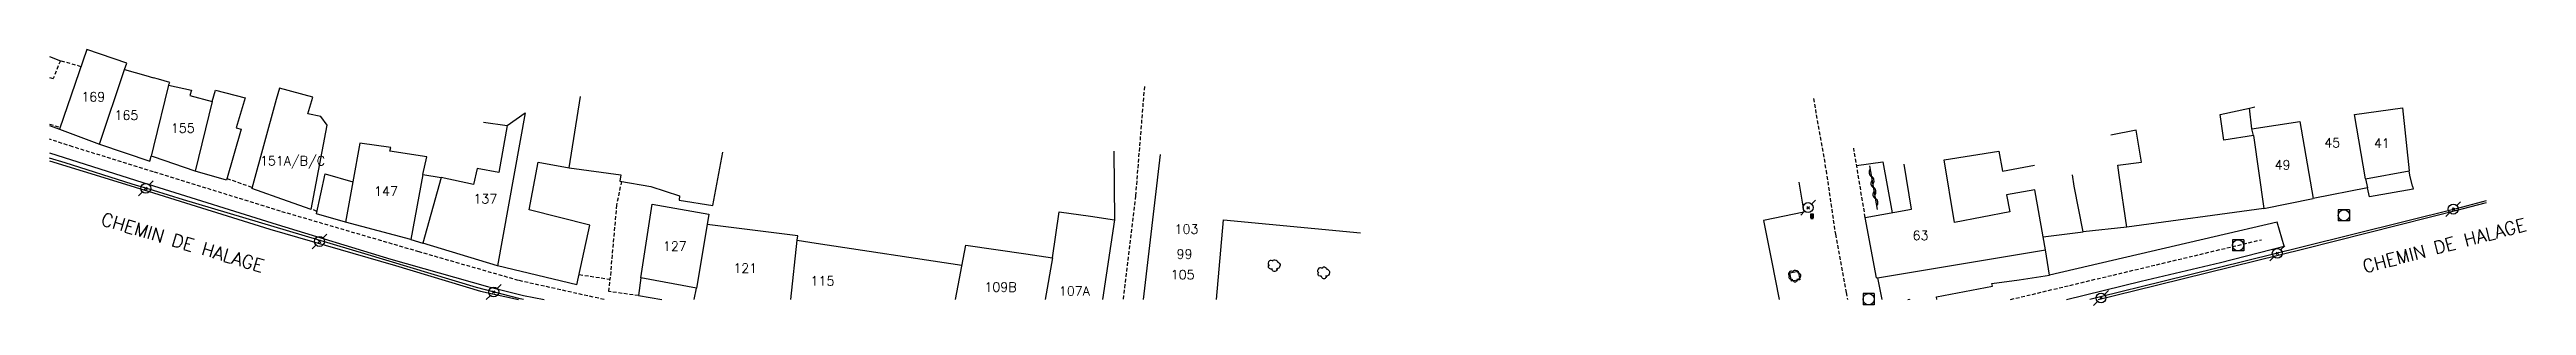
# Model space of a CAD drawing. Header units: millimetres. Extents: x 185000 to 186000, y 127999 to 129000.
# Drawn here: x 185000 to 185333.9, y 127999.2 to 128033.6 of the extents above; entities that cross this region are included whole.
import ezdxf
from ezdxf.enums import TextEntityAlignment as Align

# ---------------------------------------------------------------- set-up
doc = ezdxf.new("R2010")
doc.units = ezdxf.units.MM
doc.linetypes.add('DASHED', pattern=[0.75, 0.5, -0.25])
doc.layers.get('0').update_dxf_attribs({"linetype": 'CONTINUOUS'})
for name, color, linetype in [('W0001', 6, 'DASHED'), ('W0008', 7, 'CONTINUOUS'), ('W0010', 4, 'CONTINUOUS'), ('W0017', 7, 'CONTINUOUS'), ('W0101', 7, 'CONTINUOUS'), ('W0104', 1, 'CONTINUOUS'), ('W0105', 7, 'CONTINUOUS'), ('W0112', 1, 'DASHED'), ('W0300', 7, 'CONTINUOUS'), ('W0310', 3, 'CONTINUOUS'), ('W0333', 7, 'CONTINUOUS'), ('W0401', 7, 'CONTINUOUS'), ('W0420', 7, 'CONTINUOUS'), ('W0473', 7, 'CONTINUOUS'), ('W0511', 5, 'CONTINUOUS'), ('W0989', 7, 'CONTINUOUS'), ('W0991', 7, 'CONTINUOUS'), ('W1102', 7, 'CONTINUOUS')]:
    doc.layers.add(name, color=color, linetype=linetype)
doc.styles.get("Standard").update_dxf_attribs({"font": 'romans.shx', "width": 0.85})

msp = doc.modelspace()

# ---------------------------------------------------------------- texts
at = {"layer": 'W0989'}
for rotation, p in [(343.5182, (185007.04, 128010.91)), (14.7139, (185311.83, 128004.39))]:
    msp.add_text('CHEMIN DE HALAGE', height=1.75, rotation=rotation, dxfattribs=at).set_placement(p, align=Align.MIDDLE_LEFT)
at = {"layer": 'W0991'}
for s, p in [('169', (185005.89, 128027.29)), ('165', (185010.36, 128024.82)), ('155', (185017.96, 128023.09)), ('45', (185307.7, 128021.11)), ('41', (185314.39, 128021.04)), ('151A/B/C', (185032.76, 128018.68)), ('49', (185301.01, 128018.12)), ('147', (185045.36, 128014.57)), ('137', (185058.74, 128013.57)), ('127', (185084.29, 128007.19)), ('103', (185153.26, 128009.49)), ('63', (185252.21, 128008.63)), ('121', (185093.78, 128004.22)), ('105', (185152.75, 128003.35)), ('99', (185153, 128006.12)), ('115', (185104.2, 128002.5)), ('109B', (185128.19, 128001.68)), ('107A', (185138.15, 128001.15))]:
    msp.add_text(s, height=1.25, dxfattribs=at).set_placement(p, align=Align.MIDDLE_CENTER)

# ---------------------------------------------------------------- blocks, each defined once
blk = doc.blocks.new('T473')
for p, q in [((-0.166667, 0.166667), (0.166667, -0.166667)), ((-0.166667, -0.166667), (0.166667, 0.166667)), ((0.500001, 0.500001), (1.000002, 1.000002)), ((-1.000002, -1.000002), (-0.500001, -0.500001))]:
    blk.add_line(p, q)
blk.add_ellipse((0, 0), major_axis=(0.471405, 0.471405), ratio=1, start_param=5.4977871438, end_param=11.780972451)
blk = doc.blocks.new('T300')
for p, q in [((-0.8, 0.51), (-0.86, 0.34)), ((-0.86, 0.34), (-0.86, 0.17)), ((-0.86, 0.17), (-0.74, 0.06)), ((-0.69, 0.63), (-0.8, 0.51)), ((-0.8, -0.06), (-0.74, 0.06)), ((-0.74, 0.06), (-0.69, 0.11)), ((-0.57, 0.69), (-0.69, 0.63)), ((-0.46, 0.69), (-0.57, 0.69)), ((-0.29, 0.63), (-0.46, 0.69)), ((-0.29, 0.63), (-0.17, 0.74)), ((-0.23, 0.57), (-0.29, 0.63)), ((-0.17, 0.74), (-0.06, 0.8)), ((-0.06, 0.8), (0.06, 0.8)), ((0.06, 0.8), (0.23, 0.74)), ((0.23, 0.74), (0.34, 0.63)), ((0.34, 0.63), (0.4, 0.51)), ((0.46, 0.46), (0.34, 0.46)), ((0.4, 0.51), (0.4, 0.46)), ((0.57, 0.4), (0.46, 0.46)), ((0.57, 0.4), (0.69, 0.29)), ((0.69, 0.29), (0.74, 0.17)), ((0.74, 0.06), (0.69, -0.17)), ((0.74, 0.17), (0.74, 0.06)), ((-0.8, -0.17), (-0.8, -0.06)), ((-0.8, -0.23), (-0.8, -0.17)), ((-0.74, -0.34), (-0.8, -0.23)), ((-0.69, -0.4), (-0.74, -0.34)), ((-0.51, -0.46), (-0.69, -0.4)), ((-0.4, -0.46), (-0.51, -0.46)), ((-0.4, -0.46), (-0.34, -0.46)), ((-0.34, -0.46), (-0.34, -0.4)), ((-0.34, -0.51), (-0.34, -0.46)), ((-0.29, -0.63), (-0.34, -0.51)), ((-0.17, -0.74), (-0.29, -0.63)), ((-0.06, -0.8), (-0.17, -0.74)), ((0.06, -0.8), (-0.06, -0.8)), ((0.17, -0.74), (0.06, -0.8)), ((0.23, -0.69), (0.17, -0.74)), ((0.29, -0.46), (0.23, -0.46)), ((0.29, -0.63), (0.23, -0.69)), ((0.46, -0.4), (0.29, -0.46)), ((0.34, -0.51), (0.29, -0.63)), ((0.34, -0.51), (0.34, -0.46)), ((0.57, -0.34), (0.46, -0.4)), ((0.63, -0.29), (0.57, -0.34)), ((0.69, -0.17), (0.63, -0.29))]:
    blk.add_line(p, q)
blk = doc.blocks.new('T401')
for p, q in [((-0.3, 0.3), (0, 0.3)), ((-0.3, -0.25), (-0.3, 0.3)), ((-0.3, 0.15), (0, 0.15)), ((-0.3, 0), (0, 0)), ((0, 0.3), (0, -0.25)), ((-0.3, -0.15), (0, -0.15)), ((-0.3, -0.25), (-0.3, -0.3)), ((-0.3, -0.3), (0, -0.3)), ((0, -0.3), (0, -0.25))]:
    blk.add_line(p, q)
blk = doc.blocks.new('T420')
for p, q in [((0.75, 0.75), (-0.75, 0.75)), ((-0.75, 0.75), (-0.75, -0.75)), ((0.75, 0.75), (0.75, -0.75)), ((0.75, -0.75), (-0.75, -0.75))]:
    blk.add_line(p, q)
blk.add_ellipse((0, 0), major_axis=(-0.53, 0.53), ratio=1, start_param=3.926991, end_param=10.210176)
blk = doc.blocks.new('t310o')
at = {"color": 0, "linetype": 'Continuous'}
for centre, start, end in [((-0.5, 0.38), 216.8699, 323.1304), ((0.5, -0.37), 36.8699, 143.1303)]:
    blk.add_arc(centre, 0.625, start, end, dxfattribs=at)

# ---------------------------------------------------------------- linework, layer by layer
at = {"layer": 'W0001'}
for points in [[(185147.58, 128028.67), (185146.39, 128013.96), (185144.7, 128000)], [(185237.77, 128027.06), (185239.48, 128017.36), (185240.73, 128008.79), (185242.19, 128000.94), (185242.35, 128000)], [(185014, 128017.2), (185003.13, 128020.56), (185000, 128021.59)], [(185074.76, 128000), (185063.2, 128002.57), (185049.81, 128006.42), (185031.12, 128011.89), (185014, 128017.2)], [(185264.33, 128000), (185298.16, 128008.05)]]:
    msp.add_lwpolyline(points, dxfattribs=at)
at = {"layer": 'W0008'}
for points in [[(185000, 128023.42), (185001.36, 128022.95)], [(185000, 128019.74), (185012.59, 128015.74), (185014, 128015.3)], [(185014, 128015.3), (185030.68, 128010.09), (185046.02, 128005.45), (185059.03, 128001.75), (185063.9, 128000.55), (185066.68, 128000)], [(185271.89, 128000), (185281.97, 128002.45), (185292.64, 128004.99), (185301.21, 128007.19), (185300.29, 128010.43), (185291.81, 128008.44), (185269.58, 128003.28)]]:
    msp.add_lwpolyline(points, dxfattribs=at)
at = {"layer": 'W0010'}
for points in [[(185014, 128014.67), (185011.12, 128015.55), (185002.09, 128018.39), (185000, 128019.04)], [(185063.88, 128000), (185063.46, 128000.09), (185057.54, 128001.64), (185042.51, 128006.16), (185018.08, 128013.43), (185014, 128014.67)], [(185328.45, 128013.27), (185324.42, 128012.23), (185303.6, 128007.05), (185284.89, 128002.43), (185276.47, 128000.35), (185275.05, 128000)]]:
    msp.add_lwpolyline(points, dxfattribs=at)
at = {"layer": 'W0017'}
msp.add_lwpolyline([(185243.59, 128018.05), (185247.14, 128018.55), (185248.37, 128011.69)], dxfattribs=at)
at = {"layer": 'W0101'}
for points in [[(185010.11, 128030.99), (185010.42, 128031.81), (185005.02, 128033.65), (185001.36, 128022.95)], [(185010.11, 128030.99), (185013, 128030.15), (185014, 128029.86)], [(185016.03, 128028.87), (185016.2, 128029.22), (185014.68, 128029.66), (185014, 128029.86)], [(185016.03, 128028.87), (185019.12, 128028.17), (185018.93, 128027.49), (185021.91, 128026.65)], [(185021.91, 128026.65), (185022.37, 128028.18), (185026.37, 128027.16), (185025.17, 128023.11), (185025.84, 128022.94), (185023.86, 128016.07)], [(185035.25, 128012.13), (185037.42, 128023.48), (185036.55, 128024.65), (185034.8, 128025.01), (185035.49, 128027.26), (185031.02, 128028.45), (185030.57, 128026.92), (185027.25, 128014.96)], [(185058.49, 128023.87), (185061.68, 128023.45)], [(185297.08, 128022.07), (185293.1, 128021.47), (185292.59, 128024.9), (185296.56, 128025.76), (185297.26, 128025.95)], [(185297.08, 128022.07), (185296.87, 128022.98), (185303.33, 128023.98)], [(185001.36, 128022.95), (185006.72, 128020.93)], [(185006.72, 128020.93), (185013.5, 128018.65), (185013.68, 128019.31)], [(185050.32, 128016.85), (185050.84, 128019.21), (185045.87, 128019.98), (185045.99, 128020.48), (185041.82, 128021.05), (185040.87, 128015.85), (185039.88, 128010.41)], [(185061.68, 128023.45), (185060.56, 128017.08), (185057.65, 128017.62), (185057.17, 128015.5), (185052.77, 128016.44)], [(185298.49, 128012.27), (185280.01, 128009.74), (185278.97, 128016.74), (185278.81, 128018.11), (185282.01, 128018.49), (185281.26, 128022.79), (185277.87, 128022.13)], [(185014, 128019.21), (185013.68, 128019.31)], [(185019.63, 128017.3), (185014, 128019.21)], [(185023.86, 128016.07), (185019.63, 128017.3)], [(185071.09, 128001.96), (185072.85, 128010), (185064.65, 128012.08), (185065.87, 128018.51), (185070.06, 128017.74)], [(185070.06, 128017.74), (185077, 128016.81)], [(185084.94, 128013.94), (185084.88, 128013.38), (185089.4, 128012.65), (185090.77, 128019.85)], [(185143.48, 128019.96), (185143.48, 128019.96), (185143.56, 128010.73)], [(185147.46, 128000), (185149.78, 128019.53), (185149.78, 128019.53), (185149.78, 128019.53)], [(185244.76, 128011.06), (185250.99, 128012.15), (185250.02, 128018.24)], [(185246.27, 128002.92), (185246.41, 128002.94), (185269.04, 128006.7), (185268.73, 128008.45), (185267.62, 128014.76), (185263.78, 128014.09), (185264.24, 128011.82), (185256.78, 128010.36), (185255.4, 128018.81), (185262.75, 128019.96), (185263.28, 128017.3), (185267.56, 128018.1)], [(185312.2, 128016.25), (185318.09, 128017.32)], [(185318.55, 128015.25), (185318.55, 128015.25), (185318.19, 128016.74), (185318.09, 128017.32)], [(185035.25, 128012.13), (185032.06, 128013.25), (185027.25, 128014.96)], [(185050.32, 128016.85), (185052.77, 128016.44)], [(185077, 128016.81), (185076.88, 128015.95), (185081.05, 128015.21), (185084.94, 128013.94)], [(185235.8, 128015.81), (185236.46, 128011.78), (185231.04, 128010.66), (185232.12, 128005.25)], [(185298.49, 128012.27), (185305.14, 128013.59)], [(185312.2, 128016.25), (185312.48, 128015.02), (185305.14, 128013.59)], [(185048.69, 128008.09), (185039.88, 128010.41)], [(185087.22, 128001.55), (185079.72, 128002.9), (185081.23, 128012.84), (185088.86, 128011.51), (185088.63, 128010.09)], [(185135.18, 128005.63), (185135.65, 128008.69), (185136.12, 128011.82), (185140.31, 128011.21), (185143.56, 128010.73)], [(185143.56, 128010.73), (185141.93, 128000)], [(185157.32, 128000), (185158.25, 128010.72)], [(185158.25, 128010.72), (185176.7, 128008.99)], [(185246.27, 128002.92), (185244.76, 128011.06)], [(185048.69, 128008.09), (185050.31, 128007.6)], [(185060.38, 128004.53), (185050.31, 128007.6)], [(185100.76, 128008), (185100.85, 128008.59), (185088.63, 128010.09)], [(185100.76, 128008), (185103.36, 128007.6), (185122.99, 128004.62)], [(185122.11, 128000), (185123.5, 128007.31), (185131.6, 128006.14), (185135.18, 128005.63)], [(185071.09, 128001.96), (185060.38, 128004.53)], [(185232.12, 128005.25), (185233.15, 128000)], [(185086.91, 128000), (185087.22, 128001.55)]]:
    msp.add_lwpolyline(points, dxfattribs=at)
at = {"layer": 'W0104'}
for points in [[(185296.87, 128022.98), (185296.56, 128025.76)], [(185039.88, 128010.41), (185035.97, 128011.53), (185037.16, 128016.92), (185040.87, 128015.85)], [(185274.12, 128009.11), (185272.91, 128015.26), (185272.68, 128016.78)], [(185318.55, 128015.25), (185318.62, 128014.84), (185312.75, 128013.83), (185312.48, 128015.02)], [(185268.73, 128008.45), (185274.12, 128009.11)], [(185280.01, 128009.74), (185274.12, 128009.11)], [(185254.43, 128000), (185254.35, 128000.37), (185261.92, 128001.81), (185261.82, 128002.14), (185265.49, 128002.64), (185269.58, 128003.28), (185269.04, 128006.7)], [(185079.72, 128002.9), (185079.39, 128000.52), (185082.52, 128000)], [(185246.41, 128002.94), (185246.99, 128000)], [(185250.52, 128000), (185250.73, 128000.04), (185250.74, 128000)]]:
    msp.add_lwpolyline(points, dxfattribs=at)
at = {"layer": 'W0105'}
for points in [[(185000, 128032.7), (185001.46, 128032.14)], [(185000, 128029.89), (185000.51, 128029.75)]]:
    msp.add_lwpolyline(points, dxfattribs=at)
at = {"layer": 'W0112'}
for points in [[(185004.24, 128031.35), (185001.46, 128032.14), (185000.51, 128029.75)], [(185000, 128023.61), (185001.44, 128023.16)], [(185244.76, 128011.06), (185243.21, 128020.37)], [(185023.93, 128016.3), (185027.29, 128015.1)], [(185077.09, 128015.91), (185076.43, 128012.72), (185075.55, 128002.71)], [(185036.05, 128011.86), (185035.27, 128012.24)], [(185071.4, 128003.35), (185075.55, 128002.74)], [(185079.4, 128000.52), (185075.41, 128001.08), (185075.55, 128002.71)]]:
    msp.add_lwpolyline(points, dxfattribs=at)
at = {"layer": 'W0310'}
msp.add_lwpolyline([(185245.35, 128017.99), (185246.37, 128012.11)], dxfattribs=at)
at = {"layer": 'W0333'}
msp.add_lwpolyline([(185234.6, 128003.59), (185235.71, 128003.8), (185235.93, 128002.65), (185234.8, 128002.48)], close=True, dxfattribs=at)
at = {"layer": 'W0511'}
for points in [[(185000, 128018.66), (185009.08, 128015.9), (185014, 128014.36)], [(185014, 128014.36), (185029.69, 128009.48), (185046.64, 128004.58), (185058.11, 128001.12), (185063.2, 128000)], [(185276.17, 128000), (185281.08, 128001.2), (185303.89, 128006.84), (185325.23, 128012.21), (185328.51, 128013.05)]]:
    msp.add_lwpolyline(points, dxfattribs=at)
at = {"layer": 'W1102'}
for points in [[(185006.72, 128020.93), (185010.11, 128030.99)], [(185016.03, 128028.87), (185014, 128020.6)], [(185070.06, 128017.74), (185071.58, 128027.32)], [(185021.91, 128026.65), (185019.63, 128017.3)], [(185064.11, 128025.12), (185060.38, 128004.53)], [(185061.68, 128023.45), (185064.11, 128025.12)], [(185303.33, 128023.98), (185305.14, 128013.59)], [(185310.7, 128024.93), (185317.16, 128025.82)], [(185312.2, 128016.25), (185310.7, 128024.93)], [(185317.16, 128025.82), (185318.09, 128017.32)], [(185014, 128020.6), (185013.68, 128019.31)], [(185297.08, 128022.07), (185298.49, 128012.27)], [(185050.32, 128016.85), (185048.69, 128008.09)], [(185052.77, 128016.44), (185050.31, 128007.6)], [(185088.63, 128010.09), (185087.22, 128001.55)], [(185099.92, 128000), (185100.76, 128008)], [(185135.18, 128005.63), (185134.22, 128000)]]:
    msp.add_lwpolyline(points, dxfattribs=at)

# ---------------------------------------------------------------- block references
at = {"layer": 'W0300'}
for p in [(185165.13, 128004.56), (185171.79, 128003.59), (185235.29, 128003.15)]:
    msp.add_blockref('T300', p, dxfattribs=at)
at = {"layer": 'W0310', "rotation": 279.8382339891999}
for p in [(185245.6, 128016.55), (185245.86, 128015.07), (185246.12, 128013.59)]:
    msp.add_blockref('t310o', p, dxfattribs=at)
at = {"layer": 'W0401'}
msp.add_blockref('T401', (185237.74, 128011.23), dxfattribs=at)
at = {"layer": 'W0420'}
for p in [(185309.28, 128011.33), (185295.02, 128007.3), (185245.21, 128000.04)]:
    msp.add_blockref('T420', p, dxfattribs=at)
at = {"layer": 'W0473'}
for p in [(185012.98, 128014.97), (185237.06, 128012.38), (185324.02, 128012.17), (185036.39, 128007.82), (185300.3, 128006.22), (185059.88, 128001.01), (185276.54, 128000.21)]:
    msp.add_blockref('T473', p, dxfattribs=at)

msp.set_redraw_order([(e.dxf.handle, doc.entitydb.next_handle()) for e in msp.query("TEXT MTEXT ATTDEF DIMENSION ARC_DIMENSION")])  # texts and dimensions are drawn at this point

doc.saveas('drawing.dxf')
